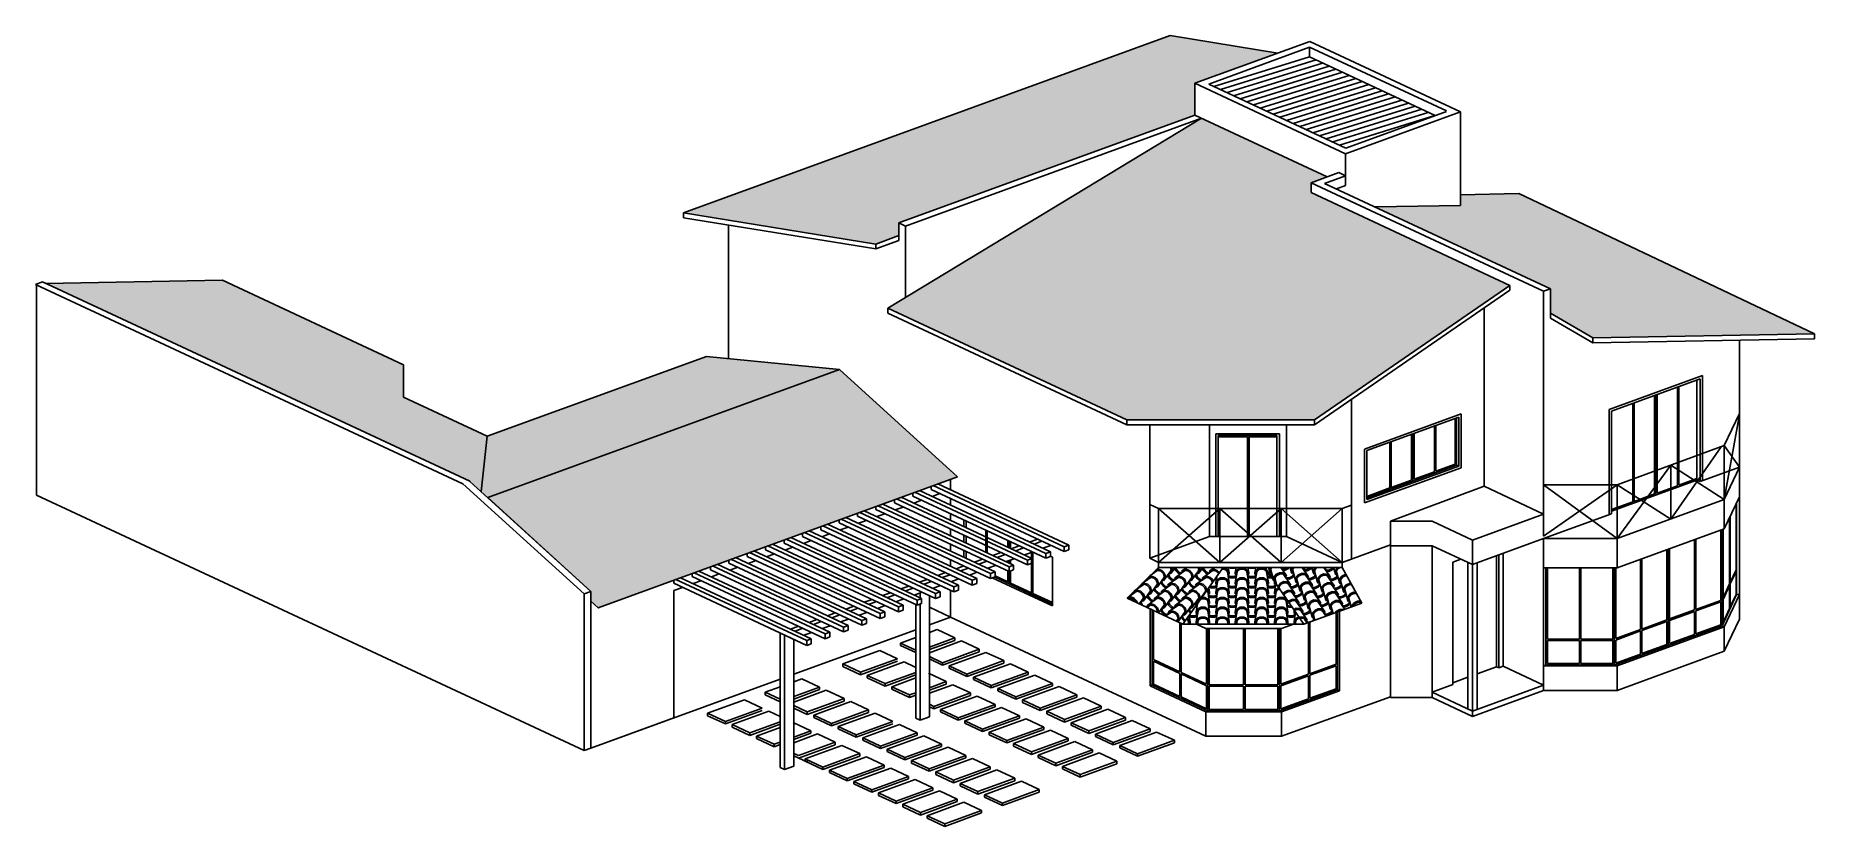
# Model space of a CAD drawing. Header units: millimetres. Extents: x 166 to 289, y 88 to 139.
# Drawn here: x 252.4 to 288.76, y 113.03 to 129.18 of the extents above; entities that cross this region are included whole.
import ezdxf

# ---------------------------------------------------------------- set-up
doc = ezdxf.new("R2010")
doc.units = ezdxf.units.MM
doc.header["$LTSCALE"] = 0.6
for name, color, linetype in [('1', 1, 'Continuous'), ('Cobertura', 32, 'Continuous'), ('TEXTO', 2, 'Continuous')]:
    doc.layers.add(name, color=color, linetype=linetype)
pattern_1 = [(90, (-66.35635, 66.40853), (-0.2, 0.4), [0.025, -0.225, 0.025, -0.125]), (90, (-66.45635, 66.50853), (-0.2, 0.4), [0.075, -0.325]), (90, (-66.48135, 66.50853), (-0.2, 0.4), [0.075, -0.125, 0.075, -0.125]), (90, (-66.50635, 66.70853), (-0.2, 0.4), [0.075, -0.325]), (180, (-66.35635, 66.40853), (-0.2, -0.4), [0.025, -0.175]), (180, (-66.35635, 66.43353), (-0.2, -0.4), [0.025, -0.175]), (180, (-66.35635, 66.65853), (-0.2, -0.4), [0.025, -0.175]), (180, (-66.35635, 66.68353), (-0.2, -0.4), [0.025, -0.175]), (135, (-66.43135, 66.43353), (-0.2, 3e-17), [0.03535534, -0.53033009]), (225, (-66.43135, 66.65853), (-0.2, 3e-17), [0.03535534, -0.53033009]), (116.56505, (-66.43135, 66.45853), (-0.2, -1e-11), [0.0559017, -0.3913119]), (116.56505, (-66.45635, 66.45853), (-0.2, -1e-11), [0.0559017, -0.3913119]), (116.56505, (-66.48135, 66.38353), (-0.2, -1e-11), [0.05082, -0.3963936]), (116.56505, (-66.50635, 66.38353), (-0.2, -1e-11), [0.0559017, -0.3913119]), (153.43495, (-66.38135, 66.40853), (-0.2, 1e-11), [0.0559017, -0.8385255]), (153.43495, (-66.38135, 66.43353), (-0.2, 1e-11), [0.0559017, -0.8385255]), (206.56505, (-66.38135, 66.65853), (-0.2, -1e-11), [0.0559017, -0.8385255]), (206.56505, (-66.38135, 66.68353), (-0.2, -1e-11), [0.0559017, -0.8385255]), (243.43495, (-66.43135, 66.63353), (-0.2, 1e-11), [0.0559017, -0.3913119]), (243.43495, (-66.45635, 66.63353), (-0.2, 1e-11), [0.0559017, -0.3913119]), (243.43495, (-66.48135, 66.70853), (-0.2, 1e-11), [0.05082, -0.3963936]), (243.43495, (-66.50635, 66.70853), (-0.2, 1e-11), [0.0559017, -0.3913119]), (170.537678, (-66.381347, 66.40853), (-0.2, -9e-14), [0.2281036, -2.20500141]), (189.462322, (-66.381347, 66.68353), (-0.2, 9e-14), [0.2281036, -2.20500141])]

msp = doc.modelspace()

# ---------------------------------------------------------------- hatches: boundary and pattern name
at = {"layer": 'Cobertura', "lineweight": -3}
h = msp.add_hatch(dxfattribs=at)
h.set_pattern_fill('TELHA5', color=256, scale=0.2, angle=260, style=0)
h.set_pattern_definition([(260, (-66.3154, 66.30495), (0.12750228, -0.42865274), [0.025, -0.225, 0.025, -0.125]), (260, (-66.2343, 66.1891), (0.12750228, -0.42865274), [0.075, -0.325]), (260, (-66.20967, 66.18476), (0.12750228, -0.42865274), [0.075, -0.125, 0.075, -0.125]), (260, (-66.21978, 65.98346), (0.12750228, -0.42865274), [0.075, -0.325]), (350, (-66.3154, 66.30495), (0.2664208, 0.35919347), [0.025, -0.175]), (350, (-66.31975, 66.28033), (0.2664208, 0.35919347), [0.025, -0.175]), (350, (-66.35882, 66.05875), (0.2664208, 0.35919347), [0.025, -0.175]), (350, (-66.36316, 66.03413), (0.2664208, 0.35919347), [0.025, -0.175]), (305, (-66.24589, 66.2673), (0.19696155, -0.034729636), [0.03535534, -0.53033008]), (35, (-66.28496, 66.04572), (0.19696155, -0.034729636), [0.03535534, -0.53033009]), (286.56505, (-66.25023, 66.24269), (0.19696155, -0.03472964), [0.0559017, -0.3913119]), (286.56505, (-66.22561, 66.23834), (0.19696155, -0.03472964), [0.0559017, -0.3913119]), (286.56505, (-66.18797, 66.30786), (0.19696155, -0.03472964), [0.05082, -0.3963936]), (286.56505, (-66.16335, 66.30352), (0.19696155, -0.03472964), [0.0559017, -0.3913119]), (323.43495, (-66.29079, 66.30061), (0.19696155, -0.034729636), [0.0559017, -0.8385255]), (323.43495, (-66.29513, 66.27599), (0.19696155, -0.034729636), [0.0559017, -0.8385255]), (16.56505, (-66.3342, 66.05441), (0.19696155, -0.034729636), [0.0559017, -0.8385255]), (16.56505, (-66.33854, 66.02979), (0.19696155, -0.034729636), [0.0559017, -0.8385255]), (53.43495, (-66.28062, 66.07034), (0.19696155, -0.03472964), [0.0559017, -0.3913119]), (53.43495, (-66.256, 66.066), (0.19696155, -0.03472964), [0.0559017, -0.3913119]), (53.43495, (-66.2444, 65.9878), (0.19696155, -0.03472964), [0.05082, -0.3963936]), (53.43495, (-66.21978, 65.98346), (0.19696155, -0.03472964), [0.0559017, -0.3913119]), (340.537678, (-66.29079, 66.300608), (0.1969615506, -0.0347296355), [0.2281036, -2.20500141]), (359.462322, (-66.338542, 66.029786), (0.1969615506, -0.0347296355), [0.2281036, -2.20500141])])
h.paths.add_polyline_path([(276.091, 127.559), (276.091, 128.209), (277.79, 128.827), (275.584, 129.184), (265.637, 125.563), (269.574, 124.927), (270.044, 125.098), (270.044, 125.358)])
h = msp.add_hatch(dxfattribs=at)
h.set_pattern_fill('TELHA5', color=256, scale=0.2, angle=303, style=0)
h.set_pattern_definition([(303, (-66.28315, 66.33021), (0.38558973, -0.22654042), [0.025, -0.225, 0.025, -0.125]), (303, (-66.14482, 66.30081), (0.38558973, -0.22654042), [0.075, -0.325]), (303, (-66.12385, 66.31443), (0.38558973, -0.22654042), [0.075, -0.125, 0.075, -0.125]), (303, (-65.99396, 66.1603), (0.38558973, -0.22654042), [0.075, -0.325]), (33, (-66.28315, 66.3302), (-0.0501215, 0.44439603), [0.025, -0.175]), (33, (-66.26953, 66.30925), (-0.0501215, 0.44439603), [0.025, -0.175]), (33, (-66.147, 66.12055), (-0.0501215, 0.44439603), [0.025, -0.175]), (33, (-66.13337, 66.09958), (-0.0501215, 0.44439603), [0.025, -0.175]), (348, (-66.20663, 66.3501), (0.167734114, 0.108927807), [0.03535534, -0.53033009]), (78, (-66.08409, 66.1614), (0.167734114, 0.108927807), [0.03535534, -0.53033009]), (329.56505, (-66.19302, 66.32913), (0.16773411, 0.10892781), [0.0559017, -0.3913119]), (329.56505, (-66.17205, 66.34274), (0.16773411, 0.10892781), [0.0559017, -0.3913119]), (329.56505, (-66.19193, 66.41926), (0.16773411, 0.10892781), [0.05082, -0.3963936]), (329.56505, (-66.17096, 66.43288), (0.16773411, 0.10892781), [0.0559017, -0.3913119]), (6.43495, (-66.26218, 66.34383), (0.167734114, 0.108927807), [0.0559017, -0.8385255]), (6.43495, (-66.24857, 66.32286), (0.167734114, 0.108927807), [0.0559017, -0.8385255]), (59.56505, (-66.12602, 66.13416), (0.167734114, 0.108927807), [0.0559017, -0.8385255]), (59.56505, (-66.11241, 66.113195), (0.167734114, 0.108927807), [0.0559017, -0.8385255]), (96.43495, (-66.0977, 66.18236), (0.16773411, 0.10892781), [0.0559017, -0.3913119]), (96.43495, (-66.07674, 66.19598), (0.16773411, 0.10892781), [0.0559017, -0.3913119]), (96.43495, (-66.01492, 66.1467), (0.16773411, 0.10892781), [0.05082, -0.3963936]), (96.43495, (-65.99396, 66.1603), (0.16773411, 0.10892781), [0.0559017, -0.3913119]), (23.537678, (-66.262182, 66.34383), (0.1677341136, 0.108927807), [0.2281036, -2.20500141]), (42.462322, (-66.112406, 66.113195), (0.1677341136, 0.108927807), [0.2281036, -2.20500141])])
h.paths.add_polyline_path([(278.467, 125.978), (278.467, 126.178), (278.796, 126.297), (276.227, 127.495), (269.816, 123.614), (274.7, 121.337), (278.535, 121.337), (282.533, 124.082)])
h = msp.add_hatch(dxfattribs=at)
h.set_pattern_fill('TELHA5', color=256, scale=0.2, angle=90, style=0)
h.set_pattern_definition(pattern_1)
h.paths.add_polyline_path([(282.713, 125.956), (281.522, 125.935), (281.522, 125.714), (279.778, 125.684), (283.362, 124.012), (283.362, 123.512), (284.228, 123.012), (288.756, 123.091)])
h = msp.add_hatch(dxfattribs=at)
h.set_pattern_fill('TELHA5', color=256, scale=0.2, angle=90, style=0)
h.set_pattern_definition(pattern_1)
h.paths.add_polyline_path([(256.22, 124.186), (252.601, 124.123), (261.271, 120.08), (261.501, 119.872), (261.627, 121.001), (259.917, 121.799), (259.917, 122.462)])
h = msp.add_hatch(dxfattribs=at)
h.set_pattern_fill('TELHA5', color=256, scale=0.2, angle=85, style=0)
h.set_pattern_definition([(85, (-66.3519, 66.41052), (-0.16437664, 0.41590903), [0.025, -0.225, 0.025, -0.125]), (85, (-66.4428, 66.51885), (-0.16437664, 0.41590903), [0.075, -0.325]), (85, (-66.4677, 66.52103), (-0.16437664, 0.41590903), [0.075, -0.125, 0.075, -0.125]), (85, (-66.47518, 66.72245), (-0.16437664, 0.41590903), [0.075, -0.325]), (175, (-66.3519, 66.4105), (-0.23410124, -0.38104673), [0.025, -0.175]), (175, (-66.3497, 66.43542), (-0.23410124, -0.38104673), [0.025, -0.175]), (175, (-66.3301, 66.65957), (-0.23410124, -0.38104673), [0.025, -0.175]), (175, (-66.32793, 66.68447), (-0.23410124, -0.38104673), [0.025, -0.175]), (130, (-66.42443, 66.44196), (-0.19923894, 0.01743115), [0.03535534, -0.53033009]), (220, (-66.40482, 66.6661), (-0.19923894, 0.01743115), [0.03535534, -0.53033008]), (111.56505, (-66.42225, 66.46687), (-0.19923894, 0.01743115), [0.0559017, -0.3913119]), (111.56505, (-66.44716, 66.46904), (-0.19923894, 0.01743115), [0.0559017, -0.3913119]), (111.56505, (-66.4786, 66.39651), (-0.19923894, 0.01743115), [0.05082, -0.3963936]), (111.56505, (-66.5035, 66.39869), (-0.19923894, 0.01743115), [0.0559017, -0.3913119]), (148.43495, (-66.3768, 66.4127), (-0.19923894, 0.017431149), [0.0559017, -0.8385255]), (148.43495, (-66.37462, 66.4376), (-0.19923894, 0.017431149), [0.0559017, -0.8385255]), (201.56505, (-66.35501, 66.66175), (-0.19923894, 0.017431149), [0.0559017, -0.8385255]), (201.56505, (-66.35283, 66.68665), (-0.19923894, 0.017431149), [0.0559017, -0.8385255]), (238.43495, (-66.407, 66.6412), (-0.19923894, 0.01743115), [0.0559017, -0.3913119]), (238.43495, (-66.4319, 66.64338), (-0.19923894, 0.01743115), [0.0559017, -0.3913119]), (238.43495, (-66.45027, 66.72027), (-0.19923894, 0.01743115), [0.05082, -0.3963936]), (238.43495, (-66.47518, 66.72245), (-0.19923894, 0.01743115), [0.0559017, -0.3913119]), (165.537678, (-66.3768, 66.4127), (-0.1992389396, 0.0174311485), [0.2281036, -2.20500141]), (184.462322, (-66.35283, 66.686652), (-0.1992389396, 0.0174311485), [0.2281036, -2.20500141])])
h.paths.add_polyline_path([(268.829, 122.365), (266.109, 122.633), (261.627, 121.001), (261.501, 119.872), (261.638, 119.747)])
h = msp.add_hatch(dxfattribs=at)
h.set_pattern_fill('TELHA5', color=256, scale=0.2, angle=47, style=0)
h.set_pattern_definition([(47, (-66.31553, 66.41215), (0.1265286, 0.42894115), [0.025, -0.225, 0.025, -0.125]), (47, (-66.32047, 66.55348), (0.1265286, 0.42894115), [0.075, -0.325]), (47, (-66.33875, 66.57053), (0.1265286, 0.42894115), [0.075, -0.125, 0.075, -0.125]), (47, (-66.22063, 66.73385), (0.1265286, 0.42894115), [0.075, -0.325]), (137, (-66.31553, 66.41215), (-0.4190701, -0.1561418), [0.025, -0.175]), (137, (-66.2985, 66.43043), (-0.4190701, -0.1561418), [0.025, -0.175]), (137, (-66.14503, 66.595), (-0.4190701, -0.1561418), [0.025, -0.175]), (137, (-66.128, 66.61327), (-0.4190701, -0.1561418), [0.025, -0.175]), (92, (-66.35333, 66.48158), (-0.14627074, 0.13639967), [0.03535534, -0.53033009]), (182, (-66.19988, 66.64614), (-0.14627074, 0.13639967), [0.03535534, -0.53033009]), (73.56505, (-66.33628, 66.49987), (-0.14627074, 0.13639967), [0.0559017, -0.3913119]), (73.56505, (-66.35457, 66.51692), (-0.14627074, 0.13639967), [0.0559017, -0.3913119]), (73.56505, (-66.424, 66.47911), (-0.14627074, 0.13639967), [0.05082, -0.3963936]), (73.56505, (-66.44228, 66.49616), (-0.14627074, 0.13639967), [0.0559017, -0.3913119]), (110.43495, (-66.333815, 66.4292), (-0.14627074, 0.136399672), [0.0559017, -0.8385255]), (110.43495, (-66.316765, 66.44748), (-0.14627074, 0.136399672), [0.0559017, -0.8385255]), (163.56505, (-66.163315, 66.61204), (-0.14627074, 0.136399672), [0.0559017, -0.8385255]), (163.56505, (-66.146265, 66.63032), (-0.14627074, 0.136399672), [0.0559017, -0.8385255]), (200.43495, (-66.21693, 66.62785), (-0.14627074, 0.13639967), [0.0559017, -0.3913119]), (200.43495, (-66.23522, 66.6449), (-0.14627074, 0.13639967), [0.0559017, -0.3913119]), (200.43495, (-66.20235, 66.7168), (-0.14627074, 0.13639967), [0.05082, -0.3963936]), (200.43495, (-66.22063, 66.73385), (-0.14627074, 0.13639967), [0.0559017, -0.3913119]), (127.537678, (-66.333815, 66.4292), (-0.1462707403, 0.136399672), [0.2281036, -2.20500141]), (146.462322, (-66.146265, 66.63032), (-0.1462707403, 0.136399672), [0.2281036, -2.20500141])])
h.paths.add_polyline_path([(271.239, 120.174), (268.829, 122.365), (261.638, 119.747), (263.748, 117.833), (263.748, 117.633), (263.894, 117.5)])
h = msp.add_hatch(dxfattribs=at)
h.set_pattern_fill('TELHA5', color=256, scale=0.2, angle=315, style=0)
h.set_pattern_definition([(315, (-66.27831, 66.34085), (0.42426407, -0.14142136), [0.025, -0.225, 0.025, -0.125]), (315, (-66.1369, 66.34085), (0.42426407, -0.14142136), [0.075, -0.325]), (315, (-66.11922, 66.35853), (0.42426407, -0.14142136), [0.075, -0.125, 0.075, -0.125]), (315, (-65.96012, 66.23479), (0.42426407, -0.14142136), [0.075, -0.325]), (45, (-66.2783, 66.34085), (-0.14142136, 0.42426407), [0.025, -0.175]), (45, (-66.26064, 66.32318), (-0.14142136, 0.42426407), [0.025, -0.175]), (45, (-66.10154, 66.16408), (-0.14142136, 0.42426407), [0.025, -0.175]), (45, (-66.08386, 66.1464), (-0.14142136, 0.42426407), [0.025, -0.175]), (0, (-66.2076, 66.37621), (0.141421356, 0.141421356), [0.03535534, -0.53033009]), (90, (-66.0485, 66.21711), (0.141421356, 0.141421356), [0.03535534, -0.53033009]), (341.56505, (-66.18993, 66.35853), (0.14142136, 0.14142136), [0.0559017, -0.3913119]), (341.56505, (-66.17225, 66.3762), (0.14142136, 0.14142136), [0.0559017, -0.3913119]), (341.56505, (-66.2076, 66.44692), (0.14142136, 0.14142136), [0.05082, -0.3963936]), (341.56505, (-66.18993, 66.4646), (0.14142136, 0.14142136), [0.0559017, -0.3913119]), (18.43495, (-66.26064, 66.35853), (0.141421356, 0.141421356), [0.0559017, -0.8385255]), (18.43495, (-66.24296, 66.34085), (0.141421356, 0.141421356), [0.0559017, -0.8385255]), (71.56505, (-66.08386, 66.18175), (0.141421356, 0.141421356), [0.0559017, -0.8385255]), (71.56505, (-66.06618, 66.16408), (0.141421356, 0.141421356), [0.0559017, -0.8385255]), (108.43495, (-66.06618, 66.23479), (0.14142136, 0.14142136), [0.0559017, -0.3913119]), (108.43495, (-66.0485, 66.25246), (0.14142136, 0.14142136), [0.0559017, -0.3913119]), (108.43495, (-65.9778, 66.21711), (0.14142136, 0.14142136), [0.05082, -0.3963936]), (108.43495, (-65.96012, 66.23479), (0.14142136, 0.14142136), [0.0559017, -0.3913119]), (35.537678, (-66.260637, 66.35853), (0.1414213562, 0.1414213562), [0.2281036, -2.20500141]), (54.462322, (-66.066182, 66.164077), (0.1414213562, 0.1414213562), [0.2281036, -2.20500141])])
h.paths.add_polyline_path([(276.672, 118.323), (275.351, 118.323), (274.705, 117.694), (275.847, 117.162)])
h = msp.add_hatch(dxfattribs=at)
h.set_pattern_fill('TELHA5', color=256, scale=0.2, style=0)
h.set_pattern_definition([(0, (-66.28135, 66.38353), (0.4, 0.2), [0.025, -0.225, 0.025, -0.125]), (0, (-66.18135, 66.48353), (0.4, 0.2), [0.075, -0.325]), (0, (-66.18135, 66.50853), (0.4, 0.2), [0.075, -0.125, 0.075, -0.125]), (0, (-65.98135, 66.53353), (0.4, 0.2), [0.075, -0.325]), (90, (-66.28135, 66.38353), (-0.4, 0.2), [0.025, -0.175]), (90, (-66.25635, 66.38353), (-0.4, 0.2), [0.025, -0.175]), (90, (-66.03135, 66.38353), (-0.4, 0.2), [0.025, -0.175]), (90, (-66.00635, 66.38353), (-0.4, 0.2), [0.025, -0.175]), (45, (-66.25635, 66.45853), (2e-17, 0.2), [0.03535534, -0.53033009]), (135, (-66.03135, 66.45853), (2e-17, 0.2), [0.03535534, -0.53033009]), (26.56505, (-66.23135, 66.45853), (-1e-11, 0.2), [0.0559017, -0.3913119]), (26.56505, (-66.23135, 66.48353), (-1e-11, 0.2), [0.0559017, -0.3913119]), (26.56505, (-66.30635, 66.50853), (-1e-11, 0.2), [0.05082, -0.3963936]), (26.56505, (-66.30635, 66.53353), (-1e-11, 0.2), [0.0559017, -0.3913119]), (63.43495, (-66.28135, 66.40853), (1e-11, 0.2), [0.0559017, -0.8385255]), (63.43495, (-66.25635, 66.40853), (1e-11, 0.2), [0.0559017, -0.8385255]), (116.56505, (-66.03135, 66.40853), (-1e-11, 0.2), [0.0559017, -0.8385255]), (116.56505, (-66.00635, 66.40853), (-1e-11, 0.2), [0.0559017, -0.8385255]), (153.43495, (-66.05635, 66.45853), (1e-11, 0.2), [0.0559017, -0.3913119]), (153.43495, (-66.05635, 66.48353), (1e-11, 0.2), [0.0559017, -0.3913119]), (153.43495, (-65.98135, 66.50853), (1e-11, 0.2), [0.05082, -0.3963936]), (153.43495, (-65.98135, 66.53353), (1e-11, 0.2), [0.0559017, -0.3913119]), (80.537678, (-66.281347, 66.40853), (-9e-14, 0.2), [0.2281036, -2.20500141]), (99.462322, (-66.006347, 66.40853), (9e-14, 0.2), [0.2281036, -2.20500141])])
h.paths.add_polyline_path([(276.672, 118.323), (275.847, 117.162), (278.32, 117.162), (277.521, 118.323)])
h = msp.add_hatch(dxfattribs=at)
h.set_pattern_fill('TELHA5', color=256, scale=0.2, angle=25, style=0)
h.set_pattern_definition([(25, (-66.2966, 66.40232), (0.27799946, 0.35030886), [0.025, -0.225, 0.025, -0.125]), (25, (-66.24823, 66.53521), (0.27799946, 0.35030886), [0.075, -0.325]), (25, (-66.2588, 66.55787), (0.27799946, 0.35030886), [0.075, -0.125, 0.075, -0.125]), (25, (-66.0881, 66.66505), (0.27799946, 0.35030886), [0.075, -0.325]), (115, (-66.2966, 66.4023), (-0.44704677, 0.01221425), [0.025, -0.175]), (115, (-66.27394, 66.4129), (-0.44704677, 0.01221425), [0.025, -0.175]), (115, (-66.07002, 66.50797), (-0.44704677, 0.01221425), [0.025, -0.175]), (115, (-66.04736, 66.51854), (-0.44704677, 0.01221425), [0.025, -0.175]), (70, (-66.30564, 66.48086), (-0.08452365, 0.18126156), [0.03535534, -0.53033008]), (160, (-66.10172, 66.57595), (-0.08452365, 0.18126156), [0.03535534, -0.53033008]), (51.56505, (-66.28298, 66.49142), (-0.08452365, 0.18126156), [0.0559017, -0.3913119]), (51.56505, (-66.29354, 66.51408), (-0.08452365, 0.18126156), [0.0559017, -0.3913119]), (51.56505, (-66.37208, 66.50504), (-0.08452365, 0.18126156), [0.05082, -0.3963936]), (51.56505, (-66.38265, 66.5277), (-0.08452365, 0.18126156), [0.0559017, -0.3913119]), (88.43495, (-66.30716, 66.42498), (-0.084523652, 0.181261557), [0.0559017, -0.8385255]), (88.43495, (-66.284505, 66.43554), (-0.084523652, 0.181261557), [0.0559017, -0.8385255]), (141.56505, (-66.08059, 66.53063), (-0.084523652, 0.181261557), [0.0559017, -0.8385255]), (141.56505, (-66.05793, 66.5412), (-0.084523652, 0.181261557), [0.0559017, -0.8385255]), (178.43495, (-66.12437, 66.56538), (-0.08452365, 0.18126156), [0.0559017, -0.3913119]), (178.43495, (-66.13494, 66.58804), (-0.08452365, 0.18126156), [0.0559017, -0.3913119]), (178.43495, (-66.07753, 66.6424), (-0.08452365, 0.18126156), [0.05082, -0.3963936]), (178.43495, (-66.0881, 66.66505), (-0.08452365, 0.18126156), [0.0559017, -0.3913119]), (105.537678, (-66.307163, 66.424977), (-0.0845236523, 0.1812615574), [0.2281036, -2.20500141]), (124.462322, (-66.057928, 66.541197), (-0.0845236523, 0.1812615574), [0.2281036, -2.20500141])])
h.paths.add_polyline_path([(279.504, 117.593), (279.104, 118.323), (277.521, 118.323), (278.32, 117.162)])

# ---------------------------------------------------------------- linework, layer by layer
at = {"layer": '1', "lineweight": -3}
for p, q in [((265.637, 125.563), (275.584, 129.184)), ((277.79, 128.827), (275.584, 129.184)), ((276.091, 128.209), (278.441, 129.064)), ((276.379, 128.192), (278.434, 128.949)), ((278.434, 128.949), (278.434, 128.749)), ((281.234, 127.644), (278.438, 128.948)), ((281.522, 127.627), (278.441, 129.064)), ((276.091, 127.559), (276.091, 128.209)), ((279.173, 126.772), (276.091, 128.209)), ((279.176, 126.888), (276.379, 128.192)), ((281.522, 127.627), (279.173, 126.772)), ((281.234, 127.635), (279.18, 126.887)), ((281.522, 125.714), (281.522, 127.627)), ((276.227, 127.495), (269.816, 123.614)), ((270.044, 125.358), (276.091, 127.559)), ((270.18, 125.294), (276.227, 127.495)), ((278.796, 126.297), (276.091, 127.559)), ((279.173, 126.122), (279.173, 126.772)), ((279.037, 126.385), (278.467, 126.178)), ((283.221, 123.961), (278.467, 126.178)), ((278.467, 125.978), (278.467, 126.178)), ((278.744, 126.166), (279.173, 126.322)), ((279.173, 126.322), (279.037, 126.385)), ((282.533, 124.082), (278.467, 125.978)), ((278.744, 126.166), (283.362, 124.012)), ((278.985, 126.053), (279.173, 126.122)), ((281.522, 125.935), (282.713, 125.956)), ((288.756, 123.091), (282.713, 125.956)), ((269.574, 124.927), (265.637, 125.563)), ((265.637, 125.563), (265.637, 125.463)), ((269.574, 124.827), (265.637, 125.463)), ((279.778, 125.684), (281.522, 125.714)), ((266.56, 125.314), (266.56, 122.588)), ((269.574, 124.927), (270.044, 125.098)), ((270.044, 125.358), (270.18, 125.294)), ((270.044, 124.998), (270.044, 125.358)), ((270.18, 123.835), (270.18, 125.294)), ((269.574, 124.827), (270.044, 124.998)), ((269.574, 124.927), (269.574, 124.827)), ((252.396, 124.102), (252.537, 124.153)), ((261.129, 120.029), (252.396, 124.102)), ((252.414, 119.801), (252.414, 124.108)), ((261.27, 120.081), (252.537, 124.153)), ((252.601, 124.123), (256.22, 124.186)), ((256.22, 124.186), (259.917, 122.462)), ((282.533, 124.082), (278.535, 121.337)), ((282.533, 124.082), (282.533, 123.982)), ((283.221, 123.961), (283.362, 124.012)), ((283.362, 124.012), (283.362, 123.412)), ((282.533, 123.982), (278.535, 121.237)), ((283.221, 118.961), (283.221, 123.961)), ((274.7, 121.337), (269.816, 123.614)), ((274.7, 121.337), (269.816, 123.614)), ((269.816, 123.614), (269.816, 123.514)), ((274.7, 121.237), (269.816, 123.514)), ((274.7, 121.237), (269.816, 123.514)), ((282.003, 119.979), (282.003, 123.618)), ((283.362, 123.512), (284.228, 123.012)), ((283.362, 123.412), (284.228, 122.912)), ((284.228, 123.012), (288.756, 123.091)), ((284.228, 123.012), (284.228, 122.912)), ((284.228, 122.912), (288.756, 122.991)), ((287.221, 122.964), (287.221, 117.267)), ((287.221, 120.367), (287.221, 122.964)), ((288.756, 123.091), (288.756, 122.991)), ((266.109, 122.633), (261.627, 121.001)), ((268.829, 122.365), (266.109, 122.633)), ((259.917, 121.799), (259.917, 122.462)), ((261.638, 119.747), (268.829, 122.365)), ((268.829, 122.365), (271.242, 120.171)), ((284.559, 121.548), (286.466, 122.242)), ((284.606, 121.515), (286.419, 122.175)), ((286.419, 122.175), (286.419, 120.075)), ((286.466, 122.242), (286.466, 120.092)), ((282.003, 119.979), (282.003, 122.003)), ((285.485, 121.832), (285.485, 119.822)), ((285.512, 121.845), (285.512, 119.802)), ((285.54, 121.858), (285.54, 119.841)), ((285.954, 122.006), (285.954, 119.962)), ((285.982, 122.016), (285.982, 120.003)), ((286.351, 120.107), (286.351, 122.15)), ((259.917, 121.799), (261.627, 121.001)), ((279.292, 118.492), (279.292, 121.756)), ((281.534, 121.458), (279.56, 120.74)), ((281.534, 120.358), (281.534, 121.458)), ((284.559, 119.398), (284.559, 121.548)), ((284.606, 119.415), (284.606, 121.515)), ((285.042, 121.674), (285.042, 119.661)), ((285.071, 121.684), (285.071, 119.641)), ((286.914, 120.809), (287.221, 121.467)), ((286.914, 119.709), (287.221, 121.448)), ((274.7, 121.337), (278.535, 121.337)), ((274.7, 121.337), (274.7, 121.237)), ((274.7, 121.237), (278.535, 121.237)), ((275.17, 118.508), (275.17, 121.237)), ((276.392, 118.953), (276.392, 121.237)), ((277.968, 118.953), (277.968, 121.237)), ((278.535, 121.337), (278.535, 121.237)), ((279.292, 118.492), (279.292, 121.116)), ((281.487, 121.391), (279.607, 120.707)), ((280.989, 121.21), (280.989, 120.247)), ((281.017, 121.22), (281.017, 120.287)), ((281.413, 121.364), (281.413, 120.432)), ((281.441, 120.412), (281.441, 121.374)), ((281.487, 120.391), (281.487, 121.391)), ((261.627, 121.001), (261.501, 119.872)), ((276.519, 118.962), (276.519, 121.053)), ((277.819, 121.053), (276.519, 121.053)), ((276.569, 118.962), (276.569, 121.017)), ((276.569, 121.017), (277.769, 121.016)), ((276.569, 120.987), (277.169, 120.987)), ((277.169, 118.953), (277.169, 120.987)), ((277.199, 118.953), (277.199, 121.017)), ((277.199, 120.987), (277.769, 120.986)), ((277.769, 118.962), (277.769, 121.016)), ((277.819, 118.962), (277.819, 121.053)), ((279.56, 119.64), (279.56, 120.74)), ((280.077, 120.878), (280.077, 119.945)), ((280.105, 120.888), (280.105, 119.926)), ((280.519, 121.039), (280.519, 120.106)), ((280.547, 121.049), (280.547, 120.086)), ((280.575, 121.059), (280.575, 120.127)), ((284.721, 120.011), (286.914, 120.809)), ((285.818, 119.31), (286.851, 120.786)), ((286.914, 120.809), (287.221, 120.367)), ((286.914, 119.109), (286.914, 120.809)), ((279.56, 119.64), (281.534, 120.358)), ((279.607, 120.707), (279.607, 119.707)), ((279.607, 119.744), (281.441, 120.412)), ((279.607, 119.707), (281.487, 120.391)), ((281.017, 120.287), (281.413, 120.432)), ((281.487, 120.391), (281.441, 120.412)), ((285.818, 120.41), (284.721, 118.911)), ((285.818, 120.41), (285.818, 119.31)), ((285.818, 120.41), (286.914, 119.709)), ((286.419, 120.075), (287.221, 120.367)), ((286.914, 119.709), (287.221, 120.367)), ((261.131, 120.029), (263.607, 117.782)), ((261.271, 120.08), (263.748, 117.833)), ((263.894, 117.5), (271.242, 120.175)), ((273.42, 118.746), (270.745, 119.994)), ((270.839, 120.028), (273.514, 118.78)), ((271.096, 120.304), (271.096, 120.307)), ((271.096, 119.907), (271.096, 120.121)), ((280.105, 119.956), (280.519, 120.106)), ((280.575, 120.127), (280.989, 120.277)), ((284.721, 120.011), (283.221, 120.011)), ((284.721, 120.011), (283.221, 118.961)), ((283.221, 120.011), (284.721, 118.911)), ((286.351, 120.107), (284.606, 119.472)), ((284.721, 118.911), (284.721, 120.011)), ((284.721, 120.011), (285.818, 119.31)), ((285.954, 119.992), (285.54, 119.841)), ((286.351, 120.137), (285.982, 120.003)), ((286.419, 120.075), (286.351, 120.107)), ((263.607, 114.582), (252.414, 119.801)), ((269.95, 119.64), (269.95, 119.704)), ((269.95, 119.64), (272.669, 118.372)), ((272.669, 118.472), (269.993, 119.72)), ((270.087, 119.754), (272.763, 118.507)), ((270.326, 119.777), (270.326, 119.841)), ((270.326, 119.777), (273.044, 118.509)), ((270.345, 119.634), (270.506, 119.693)), ((273.044, 118.609), (270.369, 119.857)), ((270.463, 119.891), (273.138, 118.643)), ((270.701, 119.914), (270.701, 119.978)), ((270.701, 119.914), (273.42, 118.646)), ((270.721, 119.771), (270.882, 119.83)), ((271.096, 119.907), (271.097, 119.908)), ((271.096, 119.596), (271.096, 119.73)), ((279.292, 119.698), (279.294, 119.698)), ((279.607, 119.774), (280.077, 119.945)), ((282.003, 119.979), (280.09, 119.266)), ((283.221, 119.411), (282.003, 119.979)), ((285.042, 119.661), (284.606, 119.502)), ((284.721, 118.911), (286.914, 119.709)), ((285.485, 119.822), (285.071, 119.671)), ((285.485, 119.792), (285.485, 119.789)), ((286.914, 119.109), (287.221, 119.767)), ((287.153, 118.27), (287.153, 119.621)), ((287.166, 117.767), (287.166, 119.649)), ((268.822, 119.23), (268.822, 119.294)), ((271.541, 118.062), (268.865, 119.31)), ((268.959, 119.344), (271.635, 118.096)), ((269.198, 119.367), (269.198, 119.431)), ((269.198, 119.367), (271.917, 118.099)), ((269.217, 119.224), (269.379, 119.282)), ((271.917, 118.199), (269.241, 119.446)), ((269.335, 119.481), (272.011, 118.233)), ((269.574, 119.503), (269.574, 119.567)), ((269.574, 119.503), (272.293, 118.236)), ((269.593, 119.36), (269.754, 119.419)), ((272.293, 118.336), (269.617, 119.583)), ((269.711, 119.617), (272.387, 118.37)), ((269.969, 119.497), (270.13, 119.556)), ((271.096, 119.284), (271.096, 119.418)), ((271.368, 119.157), (271.368, 119.291)), ((271.415, 119.135), (271.415, 119.269)), ((275.351, 119.523), (275.17, 119.608)), ((275.351, 118.423), (275.351, 119.523)), ((275.351, 119.523), (279.104, 119.523)), ((276.601, 119.523), (275.351, 118.423)), ((275.351, 119.523), (276.601, 118.423)), ((276.601, 118.423), (276.601, 119.523)), ((277.854, 119.523), (276.601, 118.423)), ((276.601, 119.523), (277.854, 118.423)), ((277.854, 118.423), (277.854, 119.523)), ((277.854, 119.523), (279.104, 118.423)), ((279.104, 119.523), (277.854, 118.423)), ((279.104, 119.523), (279.292, 119.592)), ((279.104, 118.423), (279.104, 119.523)), ((279.104, 118.475), (279.104, 119.523)), ((280.09, 119.266), (280.94, 119.266)), ((280.09, 118.766), (280.09, 119.266)), ((280.94, 119.266), (281.765, 118.881)), ((281.765, 118.881), (283.221, 119.411)), ((283.221, 118.911), (284.606, 119.415)), ((287.02, 117.985), (287.02, 119.336)), ((287.034, 118.015), (287.034, 119.367)), ((270.413, 117.652), (267.738, 118.899)), ((267.832, 118.933), (270.507, 117.686)), ((268.07, 118.956), (268.07, 119.02)), ((268.07, 118.956), (270.789, 117.688)), ((270.789, 117.788), (268.114, 119.036)), ((268.208, 119.07), (270.883, 117.823)), ((268.446, 119.093), (268.446, 119.157)), ((268.446, 119.093), (271.165, 117.825)), ((268.465, 118.95), (268.627, 119.009)), ((271.165, 117.925), (268.49, 119.173)), ((268.584, 119.207), (271.259, 117.959)), ((268.822, 119.23), (271.541, 117.962)), ((268.841, 119.087), (269.003, 119.146)), ((271.096, 118.972), (271.096, 119.106)), ((271.368, 118.845), (271.368, 118.979)), ((271.415, 118.823), (271.415, 118.957)), ((271.817, 118.635), (271.817, 119.081)), ((271.845, 118.623), (271.845, 119.069)), ((272.715, 118.841), (272.877, 118.9)), ((276.392, 118.953), (275.17, 118.508)), ((277.968, 118.953), (276.392, 118.953)), ((279.104, 118.423), (277.968, 118.953)), ((281.765, 118.381), (283.221, 118.911)), ((283.221, 115.811), (283.221, 118.911)), ((284.721, 118.911), (283.221, 118.911)), ((284.721, 118.311), (286.914, 119.109)), ((284.721, 118.311), (284.721, 118.911)), ((286.331, 117.465), (286.331, 118.897)), ((286.841, 117.65), (286.841, 119.083)), ((286.869, 117.131), (286.869, 119.093)), ((286.887, 117.7), (286.887, 119.099)), ((266.943, 118.546), (266.943, 118.61)), ((266.943, 118.546), (269.662, 117.278)), ((269.662, 117.378), (266.986, 118.626)), ((267.08, 118.66), (269.756, 117.412)), ((267.319, 118.683), (267.319, 118.747)), ((267.319, 118.683), (270.037, 117.415)), ((267.338, 118.54), (267.499, 118.598)), ((270.037, 117.515), (267.362, 118.762)), ((267.456, 118.797), (270.131, 117.549)), ((267.694, 118.819), (267.694, 118.883)), ((267.694, 118.819), (270.413, 117.552)), ((267.714, 118.676), (267.875, 118.735)), ((268.09, 118.813), (268.251, 118.872)), ((271.096, 118.659), (271.096, 118.794)), ((271.368, 118.533), (271.368, 118.667)), ((271.415, 118.511), (271.415, 118.645)), ((271.963, 118.567), (272.125, 118.626)), ((272.054, 118.525), (272.215, 118.584)), ((272.271, 118.736), (272.271, 118.87)), ((272.298, 118.723), (272.298, 118.857)), ((272.325, 118.711), (272.325, 118.845)), ((272.339, 118.704), (272.501, 118.763)), ((272.43, 118.662), (272.591, 118.72)), ((272.611, 118.577), (272.772, 118.636)), ((272.751, 117.775), (272.751, 118.646)), ((272.778, 117.792), (272.778, 118.633)), ((272.806, 118.799), (272.967, 118.857)), ((272.986, 118.714), (273.148, 118.773)), ((273.044, 118.609), (273.138, 118.643)), ((273.044, 118.509), (273.044, 118.609)), ((273.138, 118.543), (273.044, 118.509)), ((273.138, 118.643), (273.138, 118.543)), ((273.181, 118.535), (273.138, 118.555)), ((273.181, 117.535), (273.181, 118.535)), ((273.42, 118.746), (273.514, 118.78)), ((273.42, 118.646), (273.42, 118.746)), ((273.514, 118.68), (273.42, 118.646)), ((273.514, 118.78), (273.514, 118.68)), ((280.09, 118.782), (279.104, 118.423)), ((280.09, 115.666), (280.09, 118.766)), ((280.09, 118.766), (280.94, 118.766)), ((280.94, 115.666), (280.94, 118.766)), ((280.94, 118.766), (281.765, 118.381)), ((281.765, 118.381), (281.765, 118.881)), ((282.257, 116.293), (282.257, 118.56)), ((282.302, 116.272), (282.302, 118.577)), ((282.396, 116.302), (282.396, 118.611)), ((285.739, 117.249), (285.739, 118.681)), ((285.767, 116.729), (285.767, 118.692)), ((285.795, 116.77), (285.795, 118.702)), ((286.302, 117.454), (286.302, 118.887)), ((265.815, 118.135), (265.815, 118.199)), ((268.534, 116.967), (265.858, 118.215)), ((265.952, 118.249), (268.628, 117.002)), ((266.191, 118.272), (266.191, 118.336)), ((266.191, 118.272), (268.91, 117.004)), ((266.21, 118.129), (266.372, 118.188)), ((268.91, 117.104), (266.234, 118.352)), ((266.328, 118.386), (269.004, 117.138)), ((266.567, 118.409), (266.567, 118.473)), ((266.567, 118.409), (269.286, 117.141)), ((266.586, 118.266), (266.747, 118.325)), ((269.286, 117.241), (266.61, 118.489)), ((266.704, 118.523), (269.38, 117.275)), ((266.962, 118.403), (267.123, 118.462)), ((270.836, 118.157), (270.997, 118.216)), ((270.926, 118.114), (271.088, 118.173)), ((271.096, 118.347), (271.096, 118.481)), ((271.212, 118.294), (271.373, 118.352)), ((271.302, 118.251), (271.464, 118.31)), ((271.368, 118.35), (271.368, 118.355)), ((271.483, 118.167), (271.644, 118.226)), ((271.587, 118.43), (271.749, 118.489)), ((271.678, 118.388), (271.84, 118.447)), ((271.859, 118.304), (272.02, 118.363)), ((271.917, 118.199), (272.011, 118.233)), ((271.917, 118.099), (271.917, 118.199)), ((272.011, 118.233), (272.011, 118.133)), ((272.235, 118.441), (272.396, 118.499)), ((272.271, 118.424), (272.271, 118.454)), ((272.271, 118.029), (272.271, 118.246)), ((272.293, 118.336), (272.387, 118.37)), ((272.293, 118.236), (272.293, 118.336)), ((272.387, 118.27), (272.293, 118.236)), ((272.298, 118.411), (272.298, 118.464)), ((272.298, 117.986), (272.298, 118.237)), ((272.325, 118.399), (272.325, 118.474)), ((272.325, 118.003), (272.325, 118.247)), ((272.387, 118.37), (272.387, 118.27)), ((272.669, 118.472), (272.763, 118.507)), ((272.669, 118.372), (272.669, 118.472)), ((272.763, 118.407), (272.669, 118.372)), ((272.763, 118.507), (272.763, 118.407)), ((274.705, 117.694), (275.351, 118.323)), ((275.17, 118.508), (275.351, 118.423)), ((275.351, 118.423), (275.17, 118.508)), ((275.351, 118.423), (279.104, 118.423)), ((275.351, 118.423), (275.351, 118.323)), ((275.351, 118.323), (279.104, 118.323)), ((275.847, 117.162), (276.672, 118.323)), ((277.521, 118.323), (278.32, 117.162)), ((279.292, 118.492), (279.104, 118.423)), ((279.104, 118.423), (279.104, 118.323)), ((279.504, 117.593), (279.104, 118.323)), ((281.53, 118.491), (281.363, 118.43)), ((281.363, 118.43), (281.363, 115.93)), ((281.674, 115.434), (281.674, 118.423)), ((281.765, 118.381), (281.765, 115.281)), ((281.859, 115.422), (281.859, 118.415)), ((283.221, 118.311), (284.721, 118.311)), ((283.268, 116.328), (283.268, 118.311)), ((283.298, 116.858), (283.298, 118.311)), ((283.952, 116.858), (283.952, 118.311)), ((283.982, 116.858), (283.982, 118.311)), ((284.637, 116.858), (284.637, 118.311)), ((284.665, 116.328), (284.665, 118.311)), ((284.693, 116.869), (284.693, 118.311)), ((285.203, 117.054), (285.203, 118.487)), ((285.231, 117.064), (285.231, 118.497)), ((287.034, 118.015), (287.153, 118.27)), ((287.034, 117.985), (287.153, 118.24)), ((287.153, 117.77), (287.153, 118.24)), ((263.748, 117.833), (263.607, 117.782)), ((263.748, 117.833), (263.748, 114.633)), ((265.439, 117.999), (265.439, 118.062)), ((265.439, 117.999), (268.158, 116.731)), ((265.439, 117.849), (265.62, 117.914)), ((265.439, 115.249), (265.439, 117.849)), ((268.158, 116.831), (265.483, 118.078)), ((265.577, 118.112), (268.252, 116.865)), ((265.815, 118.135), (268.534, 116.867)), ((265.834, 117.992), (265.996, 118.051)), ((269.708, 117.746), (269.87, 117.805)), ((270.084, 117.883), (270.245, 117.942)), ((270.175, 117.841), (270.336, 117.9)), ((270.355, 117.757), (270.517, 117.815)), ((270.46, 118.02), (270.621, 118.079)), ((270.55, 117.978), (270.712, 118.036)), ((270.731, 117.893), (270.893, 117.952)), ((270.789, 117.788), (270.883, 117.823)), ((270.883, 117.823), (270.883, 117.723)), ((271.096, 117.307), (271.096, 117.857)), ((271.107, 118.03), (271.268, 118.089)), ((271.165, 117.925), (271.259, 117.959)), ((271.165, 117.825), (271.165, 117.925)), ((271.259, 117.859), (271.165, 117.825)), ((271.259, 117.959), (271.259, 117.859)), ((271.541, 118.062), (271.635, 118.096)), ((271.541, 117.962), (271.541, 118.062)), ((271.635, 117.996), (271.541, 117.962)), ((271.635, 118.096), (271.635, 117.996)), ((272.011, 118.133), (271.917, 118.099)), ((273.181, 117.535), (271.948, 118.11)), ((271.995, 118.127), (273.181, 117.574)), ((272.011, 118.15), (272.271, 118.029)), ((272.325, 118.003), (272.751, 117.805)), ((286.887, 117.7), (287.02, 117.985)), ((286.887, 117.67), (287.02, 117.955)), ((287.02, 117.485), (287.02, 117.955)), ((287.034, 117.515), (287.034, 117.985)), ((263.607, 114.582), (263.607, 117.782)), ((263.748, 117.633), (263.894, 117.5)), ((268.956, 117.473), (269.118, 117.531)), ((269.047, 117.43), (269.208, 117.489)), ((269.332, 117.61), (269.494, 117.668)), ((269.423, 117.567), (269.584, 117.626)), ((269.604, 117.483), (269.765, 117.542)), ((269.799, 117.704), (269.96, 117.763)), ((269.979, 117.62), (270.141, 117.679)), ((270.037, 117.515), (270.131, 117.549)), ((270.037, 117.415), (270.037, 117.515)), ((270.131, 117.449), (270.037, 117.415)), ((270.131, 117.549), (270.131, 117.449)), ((270.386, 117.742), (270.386, 117.768)), ((270.386, 117.742), (270.386, 117.768)), ((270.386, 115.243), (270.386, 117.564)), ((270.413, 117.652), (270.507, 117.686)), ((270.413, 117.552), (270.413, 117.652)), ((270.507, 117.586), (270.413, 117.552)), ((270.477, 117.7), (270.477, 117.801)), ((270.477, 117.7), (270.477, 117.801)), ((270.477, 115.201), (270.477, 117.575)), ((270.507, 117.686), (270.507, 117.586)), ((270.665, 115.269), (270.665, 117.746)), ((270.665, 117.509), (271.096, 117.307)), ((270.789, 117.688), (270.789, 117.788)), ((270.883, 117.723), (270.789, 117.688)), ((272.778, 117.792), (273.181, 117.604)), ((275.847, 117.162), (274.705, 117.694)), ((275.175, 115.906), (275.175, 117.475)), ((275.221, 115.923), (275.221, 117.453)), ((275.249, 116.44), (275.249, 117.441)), ((278.32, 117.162), (279.504, 117.593)), ((286.302, 117.454), (285.795, 117.27)), ((286.841, 117.65), (286.331, 117.465)), ((286.841, 117.62), (286.331, 117.435)), ((286.841, 117.15), (286.841, 117.62)), ((286.869, 117.131), (287.166, 117.767)), ((286.887, 117.2), (286.887, 117.67)), ((286.887, 117.2), (287.02, 117.485)), ((286.914, 117.109), (287.221, 117.767)), ((287.034, 117.515), (287.153, 117.77)), ((287.221, 117.767), (287.166, 117.767)), ((267.829, 117.062), (267.99, 117.121)), ((267.919, 117.02), (268.081, 117.079)), ((268.205, 117.199), (268.366, 117.258)), ((268.295, 117.157), (268.457, 117.216)), ((268.476, 117.073), (268.637, 117.131)), ((268.58, 117.336), (268.742, 117.395)), ((268.671, 117.294), (268.833, 117.352)), ((268.852, 117.209), (269.013, 117.268)), ((268.91, 117.104), (269.004, 117.138)), ((268.91, 117.004), (268.91, 117.104)), ((269.004, 117.138), (269.004, 117.038)), ((269.228, 117.346), (269.389, 117.405)), ((269.286, 117.241), (269.38, 117.275)), ((269.286, 117.141), (269.286, 117.241)), ((269.38, 117.175), (269.286, 117.141)), ((269.38, 117.275), (269.38, 117.175)), ((269.662, 117.378), (269.756, 117.412)), ((269.662, 117.278), (269.662, 117.378)), ((269.756, 117.312), (269.662, 117.278)), ((269.756, 117.412), (269.756, 117.312)), ((270.665, 117.151), (271.096, 117.307)), ((271.096, 117.307), (276.316, 114.873)), ((275.788, 116.189), (275.788, 117.189)), ((275.815, 116.176), (275.815, 117.176)), ((278.32, 117.162), (275.847, 117.162)), ((276.316, 117.073), (276.126, 117.162)), ((277.866, 117.073), (278.11, 117.162)), ((278.413, 116.14), (278.413, 117.196)), ((278.441, 116.15), (278.441, 117.206)), ((278.977, 116.345), (278.977, 117.401)), ((279.005, 115.825), (279.005, 117.411)), ((279.05, 115.804), (279.05, 117.428)), ((282.257, 116.293), (282.257, 117.193)), ((286.869, 117.131), (284.665, 116.328)), ((284.721, 116.311), (286.914, 117.109)), ((285.739, 117.249), (285.231, 117.064)), ((285.739, 117.219), (285.231, 117.034)), ((285.739, 116.749), (285.739, 117.219)), ((286.302, 117.424), (285.795, 117.24)), ((286.302, 116.954), (286.302, 117.424)), ((286.331, 116.965), (286.331, 117.435)), ((286.841, 117.15), (286.331, 116.965)), ((286.914, 117.109), (286.869, 117.131)), ((286.914, 116.609), (287.221, 117.267)), ((286.914, 116.609), (286.914, 117.109)), ((267.614, 114.234), (267.614, 116.984)), ((267.705, 114.192), (267.705, 116.942)), ((267.705, 116.942), (267.705, 116.792)), ((267.893, 116.142), (270.386, 117.049)), ((267.893, 114.26), (267.893, 116.854)), ((268.1, 116.936), (268.261, 116.995)), ((268.158, 116.831), (268.252, 116.865)), ((268.158, 116.731), (268.158, 116.831)), ((268.252, 116.765), (268.158, 116.731)), ((268.252, 116.865), (268.252, 116.765)), ((268.534, 116.967), (268.628, 117.002)), ((268.534, 116.867), (268.534, 116.967)), ((268.628, 116.902), (268.534, 116.867)), ((268.628, 117.002), (268.628, 116.902)), ((269.004, 117.038), (268.91, 117.004)), ((270.073, 116.778), (270.386, 116.892)), ((270.073, 116.778), (270.386, 116.632)), ((270.073, 116.728), (270.073, 116.778)), ((270.386, 116.582), (270.073, 116.728)), ((270.665, 116.994), (270.825, 117.052)), ((270.665, 116.693), (271.188, 116.883)), ((270.665, 116.643), (271.188, 116.833)), ((270.665, 116.58), (271.324, 116.82)), ((270.825, 117.052), (271.188, 116.883)), ((271.188, 116.833), (271.188, 116.883)), ((271.324, 116.82), (271.686, 116.651)), ((276.316, 117.073), (277.866, 117.073)), ((276.328, 115.937), (276.328, 117.073)), ((276.355, 115.394), (276.355, 117.073)), ((276.385, 115.924), (276.385, 117.073)), ((277.088, 115.924), (277.088, 117.073)), ((277.118, 115.924), (277.118, 117.073)), ((277.791, 115.924), (277.791, 117.073)), ((277.821, 115.394), (277.821, 117.073)), ((277.849, 115.935), (277.849, 117.073)), ((283.298, 116.858), (283.952, 116.858)), ((283.298, 116.358), (283.298, 116.828)), ((283.298, 116.828), (283.952, 116.828)), ((283.952, 116.358), (283.952, 116.828)), ((283.982, 116.858), (284.637, 116.858)), ((283.982, 116.358), (283.982, 116.828)), ((283.982, 116.828), (284.637, 116.828)), ((284.637, 116.358), (284.637, 116.828)), ((285.203, 117.054), (284.693, 116.869)), ((285.203, 117.024), (284.693, 116.839)), ((284.693, 116.369), (284.693, 116.839)), ((285.203, 116.554), (285.203, 117.024)), ((285.231, 116.564), (285.231, 117.034)), ((285.739, 116.749), (285.231, 116.564)), ((286.302, 116.954), (285.795, 116.77)), ((268.899, 116.351), (269.65, 116.625)), ((268.899, 116.351), (269.261, 116.182)), ((268.899, 116.301), (268.899, 116.351)), ((269.261, 116.182), (270.013, 116.455)), ((269.261, 116.132), (270.013, 116.405)), ((269.397, 116.118), (270.149, 116.392)), ((269.65, 116.625), (270.013, 116.455)), ((270.149, 116.392), (270.386, 116.281)), ((270.665, 116.503), (270.934, 116.377)), ((270.934, 116.327), (270.665, 116.453)), ((270.934, 116.377), (271.686, 116.651)), ((270.934, 116.327), (271.686, 116.601)), ((270.934, 116.377), (270.934, 116.327)), ((271.07, 116.314), (271.822, 116.587)), ((271.433, 116.145), (272.185, 116.418)), ((271.433, 116.095), (272.185, 116.368)), ((271.569, 116.081), (272.321, 116.355)), ((271.686, 116.601), (271.686, 116.651)), ((271.822, 116.587), (272.185, 116.418)), ((272.185, 116.368), (272.185, 116.418)), ((272.321, 116.355), (272.683, 116.186)), ((275.249, 116.44), (275.788, 116.189)), ((275.249, 115.94), (275.249, 116.41)), ((275.249, 116.41), (275.788, 116.159)), ((283.298, 116.358), (283.952, 116.358)), ((283.982, 116.358), (284.637, 116.358)), ((285.203, 116.554), (284.693, 116.369)), ((284.721, 115.811), (286.914, 116.609)), ((263.748, 114.633), (267.614, 116.04)), ((267.893, 115.985), (268.06, 116.046)), ((268.06, 116.046), (268.422, 115.876)), ((269.261, 116.132), (268.899, 116.301)), ((269.261, 116.182), (269.261, 116.132)), ((269.397, 116.118), (269.76, 115.949)), ((269.397, 116.068), (269.397, 116.118)), ((269.76, 115.899), (269.397, 116.068)), ((269.76, 115.949), (270.386, 116.178)), ((269.76, 115.899), (270.386, 116.128)), ((269.896, 115.886), (270.386, 116.065)), ((270.647, 116.16), (271.01, 115.991)), ((270.665, 115.865), (271.01, 115.991)), ((271.01, 115.941), (271.01, 115.991)), ((271.07, 116.314), (271.433, 116.145)), ((271.07, 116.264), (271.07, 116.314)), ((271.433, 116.095), (271.07, 116.264)), ((271.433, 116.145), (271.433, 116.095)), ((271.569, 116.081), (271.931, 115.912)), ((271.569, 116.031), (271.569, 116.081)), ((271.931, 115.862), (271.569, 116.031)), ((271.931, 115.912), (272.683, 116.186)), ((271.931, 115.862), (272.683, 116.136)), ((272.067, 115.849), (272.819, 116.122)), ((272.683, 116.136), (272.683, 116.186)), ((272.819, 116.122), (273.182, 115.953)), ((275.788, 115.689), (275.788, 116.159)), ((275.815, 116.176), (276.328, 115.937)), ((275.815, 115.676), (275.815, 116.146)), ((275.815, 116.146), (276.328, 115.907)), ((278.413, 116.14), (277.849, 115.935)), ((278.413, 116.11), (277.849, 115.905)), ((278.413, 115.64), (278.413, 116.11)), ((278.977, 116.345), (278.441, 116.15)), ((278.977, 116.315), (278.441, 116.12)), ((278.441, 115.65), (278.441, 116.12)), ((278.977, 115.845), (278.977, 116.315)), ((281.674, 116.081), (281.363, 115.967)), ((282.257, 116.293), (281.859, 116.148)), ((282.302, 116.272), (282.257, 116.293)), ((282.302, 116.272), (282.392, 116.304)), ((282.392, 116.304), (283.221, 115.918)), ((283.221, 116.311), (283.268, 116.328)), ((283.221, 116.311), (284.721, 116.311)), ((283.268, 116.328), (284.665, 116.328)), ((284.721, 116.311), (284.665, 116.328)), ((284.721, 115.811), (284.721, 116.311)), ((267.308, 115.772), (267.614, 115.883)), ((267.308, 115.772), (267.614, 115.629)), ((267.308, 115.722), (267.308, 115.772)), ((267.614, 115.579), (267.308, 115.722)), ((267.893, 115.684), (268.422, 115.876)), ((267.893, 115.634), (268.422, 115.826)), ((267.893, 115.571), (268.558, 115.813)), ((268.169, 115.37), (268.921, 115.644)), ((268.422, 115.826), (268.422, 115.876)), ((268.558, 115.813), (268.921, 115.644)), ((268.921, 115.594), (268.921, 115.644)), ((269.76, 115.949), (269.76, 115.899)), ((269.896, 115.886), (270.258, 115.717)), ((269.896, 115.836), (269.896, 115.886)), ((270.258, 115.667), (269.896, 115.836)), ((270.258, 115.717), (270.386, 115.764)), ((270.258, 115.717), (270.258, 115.667)), ((270.258, 115.667), (270.386, 115.714)), ((270.665, 115.815), (271.01, 115.941)), ((270.665, 115.752), (271.146, 115.927)), ((270.757, 115.485), (271.508, 115.758)), ((270.757, 115.435), (271.508, 115.708)), ((270.893, 115.421), (271.644, 115.695)), ((271.146, 115.927), (271.508, 115.758)), ((271.508, 115.708), (271.508, 115.758)), ((271.644, 115.695), (272.007, 115.526)), ((271.931, 115.912), (271.931, 115.862)), ((272.067, 115.849), (272.43, 115.68)), ((272.067, 115.799), (272.067, 115.849)), ((272.43, 115.63), (272.067, 115.799)), ((272.43, 115.68), (273.182, 115.953)), ((272.43, 115.63), (273.182, 115.903)), ((272.43, 115.68), (272.43, 115.63)), ((272.566, 115.616), (273.317, 115.89)), ((272.928, 115.447), (273.68, 115.721)), ((272.928, 115.397), (273.68, 115.671)), ((273.064, 115.384), (273.816, 115.657)), ((273.182, 115.903), (273.182, 115.953)), ((273.317, 115.89), (273.68, 115.721)), ((273.68, 115.671), (273.68, 115.721)), ((273.816, 115.657), (274.178, 115.488)), ((275.175, 115.906), (275.221, 115.923)), ((276.316, 115.373), (275.175, 115.906)), ((275.221, 115.923), (276.355, 115.394)), ((275.249, 115.94), (275.788, 115.689)), ((275.815, 115.676), (276.328, 115.437)), ((276.328, 115.437), (276.328, 115.907)), ((277.088, 115.924), (276.385, 115.924)), ((276.385, 115.424), (276.385, 115.894)), ((277.088, 115.894), (276.385, 115.894)), ((277.088, 115.424), (277.088, 115.894)), ((277.791, 115.924), (277.118, 115.924)), ((277.118, 115.424), (277.118, 115.894)), ((277.791, 115.894), (277.118, 115.894)), ((277.791, 115.424), (277.791, 115.894)), ((279.005, 115.825), (277.821, 115.394)), ((277.849, 115.435), (277.849, 115.905)), ((278.413, 115.64), (277.849, 115.435)), ((277.866, 115.373), (279.05, 115.804)), ((277.866, 114.873), (280.09, 115.682)), ((278.977, 115.845), (278.441, 115.65)), ((279.05, 115.804), (279.005, 115.825)), ((280.09, 115.666), (280.94, 115.666)), ((280.94, 115.776), (281.363, 115.93)), ((280.94, 115.776), (281.769, 115.389)), ((280.94, 115.666), (281.765, 115.281)), ((281.765, 115.281), (283.221, 115.811)), ((281.769, 115.389), (283.221, 115.918)), ((283.221, 115.811), (284.721, 115.811)), ((266.133, 115.344), (266.885, 115.618)), ((266.133, 115.344), (266.496, 115.175)), ((266.133, 115.294), (266.133, 115.344)), ((266.496, 115.125), (266.133, 115.294)), ((266.496, 115.175), (267.248, 115.449)), ((266.496, 115.125), (267.248, 115.399)), ((266.632, 115.112), (267.383, 115.386)), ((266.885, 115.618), (267.248, 115.449)), ((267.383, 115.386), (267.614, 115.278)), ((267.893, 115.499), (268.169, 115.37)), ((268.169, 115.32), (267.893, 115.449)), ((268.169, 115.32), (268.921, 115.594)), ((268.169, 115.37), (268.169, 115.32)), ((268.305, 115.307), (269.057, 115.581)), ((268.305, 115.307), (268.667, 115.138)), ((268.305, 115.257), (268.305, 115.307)), ((268.667, 115.138), (269.419, 115.412)), ((268.667, 115.088), (269.419, 115.362)), ((268.803, 115.075), (269.555, 115.348)), ((269.057, 115.581), (269.419, 115.412)), ((269.419, 115.362), (269.419, 115.412)), ((269.555, 115.348), (269.918, 115.179)), ((270.477, 115.201), (270.665, 115.269)), ((270.665, 115.527), (270.757, 115.485)), ((270.757, 115.435), (270.665, 115.477)), ((270.757, 115.485), (270.757, 115.435)), ((270.893, 115.421), (271.255, 115.252)), ((270.893, 115.371), (270.893, 115.421)), ((271.255, 115.202), (270.893, 115.371)), ((271.255, 115.252), (272.007, 115.526)), ((271.255, 115.202), (272.007, 115.476)), ((271.391, 115.189), (272.143, 115.462)), ((271.754, 115.02), (272.505, 115.293)), ((272.007, 115.476), (272.007, 115.526)), ((272.143, 115.462), (272.505, 115.293)), ((272.505, 115.243), (272.505, 115.293)), ((272.566, 115.616), (272.928, 115.447)), ((272.566, 115.566), (272.566, 115.616)), ((272.928, 115.397), (272.566, 115.566)), ((272.928, 115.447), (272.928, 115.397)), ((273.064, 115.384), (273.427, 115.215)), ((273.064, 115.334), (273.064, 115.384)), ((273.427, 115.165), (273.064, 115.334)), ((273.427, 115.215), (274.178, 115.488)), ((273.427, 115.165), (274.178, 115.438)), ((273.563, 115.151), (274.314, 115.425)), ((274.178, 115.438), (274.178, 115.488)), ((274.314, 115.425), (274.677, 115.256)), ((276.316, 115.373), (276.355, 115.394)), ((276.316, 115.373), (277.866, 115.373)), ((276.316, 115.373), (276.316, 114.873)), ((277.821, 115.394), (276.355, 115.394)), ((277.088, 115.424), (276.385, 115.424)), ((277.791, 115.424), (277.118, 115.424)), ((277.866, 115.373), (277.821, 115.394)), ((277.866, 114.873), (277.866, 115.373)), ((281.765, 115.281), (281.674, 115.323)), ((281.765, 115.281), (281.859, 115.315)), ((263.748, 114.633), (265.439, 115.249)), ((266.496, 115.175), (266.496, 115.125)), ((266.632, 115.112), (266.994, 114.943)), ((266.632, 115.062), (266.632, 115.112)), ((266.994, 114.893), (266.632, 115.062)), ((266.994, 114.943), (267.614, 115.169)), ((266.994, 114.893), (267.614, 115.119)), ((266.994, 114.943), (266.994, 114.893)), ((267.13, 114.879), (267.614, 115.056)), ((267.882, 115.153), (268.244, 114.984)), ((267.893, 114.856), (268.244, 114.984)), ((267.893, 114.806), (268.244, 114.934)), ((267.893, 114.743), (268.38, 114.921)), ((268.244, 114.934), (268.244, 114.984)), ((268.667, 115.088), (268.305, 115.257)), ((268.38, 114.921), (268.743, 114.752)), ((268.667, 115.138), (268.667, 115.088)), ((268.803, 115.075), (269.166, 114.906)), ((268.803, 115.025), (268.803, 115.075)), ((269.166, 114.856), (268.803, 115.025)), ((269.166, 114.906), (269.918, 115.179)), ((269.166, 114.856), (269.918, 115.129)), ((269.166, 114.906), (269.166, 114.856)), ((269.302, 114.842), (270.053, 115.116)), ((269.664, 114.673), (270.416, 114.947)), ((269.664, 114.623), (270.416, 114.897)), ((270.053, 115.116), (270.416, 114.947)), ((270.477, 115.201), (270.386, 115.243)), ((270.416, 114.897), (270.416, 114.947)), ((271.255, 115.252), (271.255, 115.202)), ((271.391, 115.189), (271.754, 115.02)), ((271.391, 115.189), (271.391, 115.139)), ((271.754, 114.97), (271.391, 115.139)), ((271.754, 114.97), (272.505, 115.243)), ((271.754, 115.02), (271.754, 114.97)), ((271.89, 114.956), (272.641, 115.23)), ((271.89, 114.956), (272.252, 114.787)), ((271.89, 114.906), (271.89, 114.956)), ((272.252, 114.737), (271.89, 114.906)), ((272.252, 114.787), (273.004, 115.061)), ((272.252, 114.737), (273.004, 115.011)), ((272.388, 114.724), (273.14, 114.997)), ((272.641, 115.23), (273.004, 115.061)), ((273.004, 115.011), (273.004, 115.061)), ((273.14, 114.997), (273.502, 114.828)), ((273.427, 115.215), (273.427, 115.165)), ((273.563, 115.151), (273.925, 114.982)), ((273.563, 115.101), (273.563, 115.151)), ((273.925, 114.932), (273.563, 115.101)), ((273.925, 114.982), (274.677, 115.256)), ((273.925, 114.932), (274.677, 115.206)), ((273.925, 114.982), (273.925, 114.932)), ((274.061, 114.919), (274.813, 115.193)), ((274.061, 114.919), (274.424, 114.75)), ((274.061, 114.869), (274.061, 114.919)), ((274.424, 114.75), (275.175, 115.023)), ((274.424, 114.7), (275.175, 114.973)), ((274.56, 114.686), (275.311, 114.96)), ((274.677, 115.206), (274.677, 115.256)), ((274.813, 115.193), (275.175, 115.023)), ((275.175, 115.023), (275.175, 114.973)), ((275.311, 114.96), (275.674, 114.791)), ((263.748, 114.633), (263.607, 114.582)), ((267.13, 114.879), (267.493, 114.71)), ((267.13, 114.829), (267.13, 114.879)), ((267.493, 114.66), (267.13, 114.829)), ((267.493, 114.71), (267.614, 114.755)), ((267.493, 114.71), (267.493, 114.66)), ((267.493, 114.66), (267.614, 114.705)), ((267.991, 114.478), (268.743, 114.752)), ((267.991, 114.428), (268.743, 114.702)), ((268.127, 114.415), (268.879, 114.688)), ((268.743, 114.702), (268.743, 114.752)), ((268.879, 114.688), (269.241, 114.519)), ((269.302, 114.842), (269.664, 114.673)), ((269.302, 114.792), (269.302, 114.842)), ((269.664, 114.623), (269.302, 114.792)), ((269.664, 114.673), (269.664, 114.623)), ((269.8, 114.61), (270.552, 114.883)), ((269.8, 114.61), (270.163, 114.441)), ((269.8, 114.56), (269.8, 114.61)), ((270.163, 114.391), (269.8, 114.56)), ((270.163, 114.441), (270.914, 114.714)), ((270.163, 114.391), (270.914, 114.664)), ((270.299, 114.377), (271.05, 114.651)), ((270.552, 114.883), (270.914, 114.714)), ((270.914, 114.664), (270.914, 114.714)), ((271.05, 114.651), (271.413, 114.482)), ((272.252, 114.787), (272.252, 114.737)), ((272.388, 114.724), (272.751, 114.555)), ((272.388, 114.674), (272.388, 114.724)), ((272.751, 114.505), (272.388, 114.674)), ((272.751, 114.555), (273.502, 114.828)), ((272.751, 114.505), (273.502, 114.778)), ((272.751, 114.555), (272.751, 114.505)), ((272.886, 114.491), (273.638, 114.765)), ((273.249, 114.322), (274.001, 114.596)), ((273.249, 114.272), (274.001, 114.546)), ((273.385, 114.259), (274.137, 114.533)), ((273.502, 114.778), (273.502, 114.828)), ((273.638, 114.765), (274.001, 114.596)), ((274.001, 114.546), (274.001, 114.596)), ((274.424, 114.7), (274.061, 114.869)), ((274.137, 114.533), (274.499, 114.364)), ((274.424, 114.75), (274.424, 114.7)), ((274.56, 114.686), (274.922, 114.517)), ((274.56, 114.636), (274.56, 114.686)), ((274.922, 114.467), (274.56, 114.636)), ((274.922, 114.517), (275.674, 114.791)), ((274.922, 114.467), (275.674, 114.741)), ((275.674, 114.791), (275.674, 114.741)), ((276.316, 114.873), (277.866, 114.873)), ((267.705, 114.192), (267.614, 114.234)), ((267.705, 114.192), (267.893, 114.26)), ((267.893, 114.524), (267.991, 114.478)), ((268.172, 114.343), (267.893, 114.474)), ((268.127, 114.415), (268.49, 114.246)), ((268.127, 114.365), (268.127, 114.415)), ((268.49, 114.196), (268.127, 114.365)), ((268.172, 114.393), (268.172, 114.343)), ((268.49, 114.246), (269.241, 114.519)), ((268.49, 114.196), (269.241, 114.469)), ((268.49, 114.246), (268.49, 114.196)), ((268.626, 114.182), (269.377, 114.456)), ((268.626, 114.182), (268.988, 114.013)), ((268.626, 114.132), (268.626, 114.182)), ((268.988, 114.013), (269.74, 114.287)), ((268.988, 113.963), (269.74, 114.237)), ((269.124, 113.95), (269.876, 114.223)), ((269.241, 114.469), (269.241, 114.519)), ((269.377, 114.456), (269.74, 114.287)), ((269.74, 114.237), (269.74, 114.287)), ((269.876, 114.223), (270.238, 114.054)), ((270.163, 114.441), (270.163, 114.391)), ((270.299, 114.377), (270.661, 114.208)), ((270.299, 114.327), (270.299, 114.377)), ((270.661, 114.158), (270.299, 114.327)), ((270.661, 114.208), (271.413, 114.482)), ((270.661, 114.158), (271.413, 114.432)), ((270.661, 114.208), (270.661, 114.158)), ((270.797, 114.145), (271.549, 114.418)), ((271.16, 113.976), (271.911, 114.249)), ((271.16, 113.926), (271.911, 114.199)), ((271.296, 113.912), (272.047, 114.186)), ((271.413, 114.432), (271.413, 114.482)), ((271.549, 114.418), (271.911, 114.249)), ((271.911, 114.199), (271.911, 114.249)), ((272.047, 114.186), (272.41, 114.017)), ((272.886, 114.491), (273.249, 114.322)), ((272.886, 114.441), (272.886, 114.491)), ((273.249, 114.272), (272.886, 114.441)), ((273.249, 114.322), (273.249, 114.272)), ((273.385, 114.259), (273.747, 114.09)), ((273.385, 114.209), (273.385, 114.259)), ((273.747, 114.04), (273.385, 114.209)), ((273.747, 114.09), (274.499, 114.364)), ((273.747, 114.04), (274.499, 114.314)), ((274.499, 114.314), (274.499, 114.364)), ((274.922, 114.517), (274.922, 114.467)), ((268.988, 113.963), (268.626, 114.132)), ((268.988, 114.013), (268.988, 113.963)), ((269.124, 113.95), (269.487, 113.781)), ((269.124, 113.9), (269.124, 113.95)), ((269.487, 113.731), (269.124, 113.9)), ((269.487, 113.781), (270.238, 114.054)), ((269.487, 113.731), (270.238, 114.004)), ((269.623, 113.717), (270.374, 113.991)), ((269.985, 113.548), (270.737, 113.822)), ((270.238, 114.004), (270.238, 114.054)), ((270.374, 113.991), (270.737, 113.822)), ((270.737, 113.772), (270.737, 113.822)), ((270.797, 114.145), (271.16, 113.976)), ((270.797, 114.095), (270.797, 114.145)), ((271.16, 113.926), (270.797, 114.095)), ((271.16, 113.976), (271.16, 113.926)), ((271.296, 113.912), (271.658, 113.743)), ((271.296, 113.862), (271.296, 113.912)), ((271.658, 113.693), (271.296, 113.862)), ((271.658, 113.743), (272.41, 114.017)), ((271.658, 113.693), (272.41, 113.967)), ((271.794, 113.68), (272.546, 113.954)), ((272.41, 113.967), (272.41, 114.017)), ((272.546, 113.954), (272.908, 113.784)), ((273.747, 114.09), (273.747, 114.04)), ((269.487, 113.781), (269.487, 113.731)), ((269.623, 113.717), (269.985, 113.548)), ((269.623, 113.667), (269.623, 113.717)), ((269.985, 113.498), (269.623, 113.667)), ((269.985, 113.498), (270.737, 113.772)), ((269.985, 113.548), (269.985, 113.498)), ((270.121, 113.485), (270.873, 113.758)), ((270.121, 113.485), (270.484, 113.316)), ((270.121, 113.435), (270.121, 113.485)), ((270.484, 113.316), (271.235, 113.589)), ((270.484, 113.266), (271.235, 113.539)), ((270.619, 113.252), (271.371, 113.526)), ((270.873, 113.758), (271.235, 113.589)), ((271.235, 113.539), (271.235, 113.589)), ((271.371, 113.526), (271.734, 113.357)), ((271.658, 113.743), (271.658, 113.693)), ((271.794, 113.68), (272.157, 113.511)), ((271.794, 113.63), (271.794, 113.68)), ((272.157, 113.461), (271.794, 113.63)), ((272.157, 113.511), (272.908, 113.784)), ((272.157, 113.461), (272.908, 113.734)), ((272.157, 113.511), (272.157, 113.461)), ((272.908, 113.734), (272.908, 113.784)), ((270.484, 113.266), (270.121, 113.435)), ((270.484, 113.316), (270.484, 113.266)), ((270.619, 113.252), (270.982, 113.083)), ((270.619, 113.202), (270.619, 113.252)), ((270.982, 113.033), (270.619, 113.202)), ((270.982, 113.083), (271.734, 113.357)), ((270.982, 113.033), (271.734, 113.307)), ((270.982, 113.083), (270.982, 113.033)), ((271.734, 113.307), (271.734, 113.357))]:
    msp.add_line(p, q, dxfattribs=at)
for centre, start, end in [((278.435, 128.944), 65, 110), ((261.127, 120.025), 47.7776, 65), ((261.268, 120.076), 47.7776, 65)]:
    msp.add_arc(centre, 0.005, start, end, dxfattribs=at)
at = {"layer": 'Cobertura', "lineweight": -3}
for p, q in [((278.434, 128.749), (276.48, 128.145)), ((278.434, 128.749), (281.002, 127.551)), ((278.569, 128.686), (276.615, 128.082)), ((278.704, 128.623), (276.75, 128.019)), ((278.839, 128.56), (276.885, 127.956)), ((278.974, 128.497), (277.02, 127.893)), ((279.109, 128.434), (277.155, 127.83)), ((279.244, 128.371), (277.29, 127.767)), ((279.379, 128.308), (277.425, 127.704)), ((279.514, 128.245), (277.56, 127.641)), ((279.649, 128.182), (277.695, 127.578)), ((279.784, 128.119), (277.83, 127.515)), ((279.919, 128.056), (277.965, 127.452)), ((280.053, 127.993), (278.1, 127.389)), ((280.188, 127.93), (278.235, 127.326)), ((280.323, 127.867), (278.37, 127.263)), ((280.458, 127.804), (278.505, 127.2)), ((280.593, 127.741), (278.64, 127.138)), ((280.728, 127.679), (278.775, 127.075)), ((280.863, 127.616), (278.91, 127.012)), ((280.998, 127.553), (279.045, 126.949))]:
    msp.add_line(p, q, dxfattribs=at)
at = {"layer": 'TEXTO', "color": 1, "lineweight": 0}
for p, q in [((268.829, 122.365), (261.638, 119.747)), ((271.239, 120.174), (268.829, 122.365)), ((263.894, 117.5), (271.239, 120.174)), ((261.638, 119.747), (263.748, 117.833)), ((263.748, 117.833), (263.748, 117.633)), ((263.748, 117.633), (263.894, 117.5))]:
    msp.add_line(p, q, dxfattribs=at)

doc.saveas('drawing.dxf')
